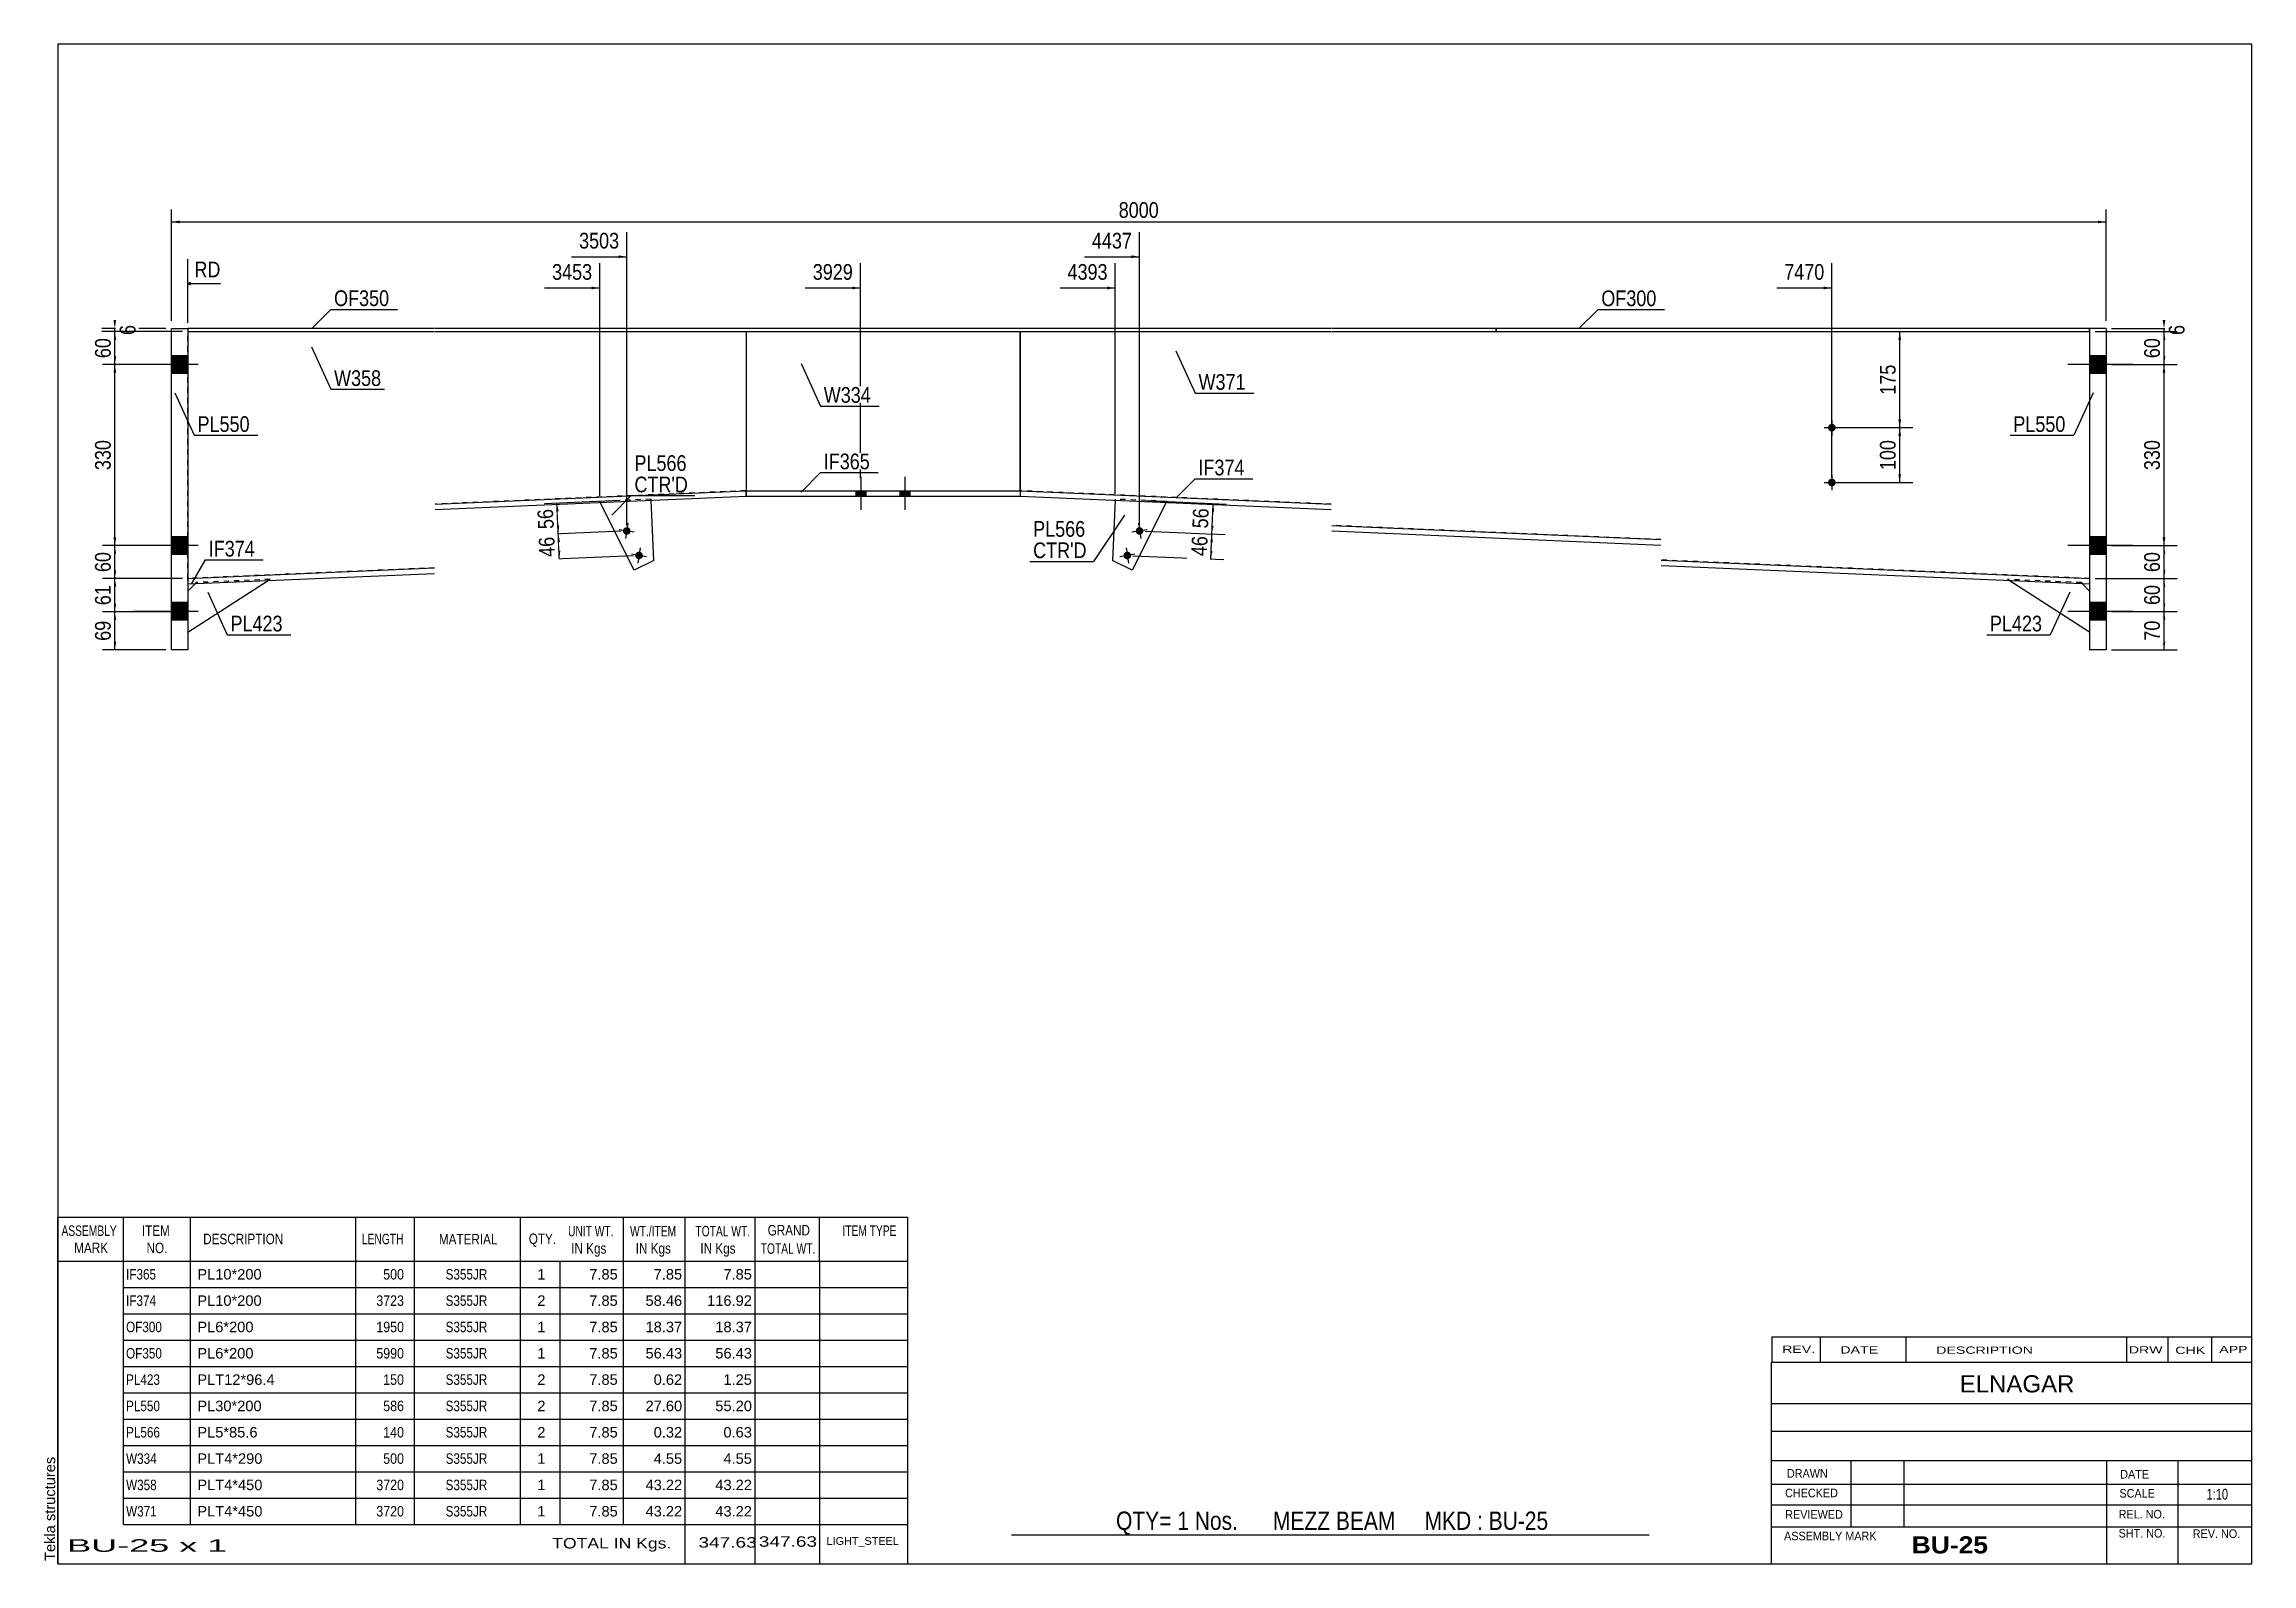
# Model space of a CAD drawing. Header units: millimetres. Extents: x -26 to 376, y -202 to 75.
import ezdxf

# ---------------------------------------------------------------- set-up
doc = ezdxf.new("R2010")
doc.units = ezdxf.units.MM
doc.linetypes.add('DXK_LINE_DOT1', pattern=[1.8814, 0.9407, -0.9407])
doc.styles.add('Arial', font='ARIAL.TTF', dxfattribs={"height": 0.2})
doc.styles.add('Arial Bold', font='ARIALBD.TTF', dxfattribs={"height": 0.2})
doc.styles.add('Arial Narrow', font='ARIALN.TTF', dxfattribs={"height": 0.2})

# ---------------------------------------------------------------- blocks, each defined once
blk = doc.blocks.new('Unknown-626980282-1210')
at = {"color": 5, "linetype": 'Continuous'}
for p, q in [((376.3, 74.91), (-23.7, 74.91)), ((-23.7, 74.91), (-23.7, -202.09)), ((376.3, -202.09), (376.3, 74.91)), ((-23.7, -202.09), (376.3, -202.09))]:
    blk.add_line(p, q, dxfattribs=at)
at = {"color": 174, "linetype": 'Continuous', "style": 'Arial'}
blk.add_text('Tekla structures', height=1.9102, rotation=90, dxfattribs=at).set_placement((-24.2, -201.59))
blk = doc.blocks.new('Part-626980282-1392 - 1231')
at = {"color": 2, "linetype": 'Continuous'}
for p, q in [((0, 23.1), (0, 22.5)), ((44.99, 23.1), (0, 23.1)), ((0, 22.5), (44.99, 22.5)), ((208.44, 23.1), (45.09, 23.1)), ((45.09, 22.5), (208.44, 22.5)), ((238.54, 23.1), (208.54, 23.1)), ((208.54, 22.5), (238.54, 22.5)), ((238.54, 22.5), (238.54, 23.1))]:
    blk.add_line(p, q, dxfattribs=at)
blk = doc.blocks.new('Part-626980282-1250 - 1231')
at = {"color": 7, "linetype": 'DXK_LINE_DOT1'}
for p, q in [((0, -22.5), (0, 22.5)), ((0, 22.5), (44.99, 22.5)), ((45.09, 22.5), (101.76, 22.5)), ((101.76, -6.5), (45.09, -8.94)), ((44.99, -20.56), (0, -22.5))]:
    blk.add_line(p, q, dxfattribs=at)
at = {"color": 2, "linetype": 'Continuous'}
blk.add_line((101.76, 22.5), (101.76, -6.5), dxfattribs=at)
blk = doc.blocks.new('Part-626980282-1321 - 1231')
at = {"color": 2, "linetype": 'Continuous'}
blk.add_line((151.76, -6.5), (151.76, 22.5), dxfattribs=at)
at = {"color": 7, "linetype": 'DXK_LINE_DOT1'}
for p, q in [((151.76, 22.5), (208.44, 22.5)), ((208.54, 22.5), (268.54, 22.5)), ((268.64, 22.5), (346.73, 22.5)), ((346.73, 22.5), (346.73, -22.5)), ((208.44, -8.94), (151.76, -6.5)), ((268.54, -15.4), (208.54, -12.82)), ((346.73, -22.5), (268.64, -19.14))]:
    blk.add_line(p, q, dxfattribs=at)
blk = doc.blocks.new('Part-626980282-1272 - 1231')
at = {"color": 2, "linetype": 'Continuous'}
for p, q in [((151.76, -6.5), (151.72, -7.5)), ((151.72, -7.5), (208.44, -9.94)), ((151.76, -6.5), (208.44, -8.94)), ((208.54, -12.82), (268.54, -15.4)), ((208.54, -13.82), (268.54, -16.4)), ((268.64, -19.14), (346.73, -22.5)), ((268.64, -20.14), (346.69, -23.5)), ((346.73, -22.5), (346.69, -23.5))]:
    blk.add_line(p, q, dxfattribs=at)
blk = doc.blocks.new('Part-626980282-1294 - 1231')
at = {"color": 2, "linetype": 'Continuous'}
for p, q in [((101.76, -6.5), (101.76, -7.5)), ((101.76, -6.5), (151.76, -6.5)), ((101.76, -7.5), (151.76, -7.5)), ((151.76, -6.5), (151.76, -7.5))]:
    blk.add_line(p, q, dxfattribs=at)
blk = doc.blocks.new('Part-626980282-1387 - 1231')
at = {"color": 2, "linetype": 'Continuous'}
for p, q in [((101.76, 22.5), (101.76, -6.5)), ((151.76, 22.5), (151.76, -6.5))]:
    blk.add_line(p, q, dxfattribs=at)
at = {"color": 7, "linetype": 'DXK_LINE_DOT1'}
for p, q in [((101.76, 22.5), (151.76, 22.5)), ((101.76, -6.5), (151.76, -6.5))]:
    blk.add_line(p, q, dxfattribs=at)
blk = doc.blocks.new('Part-626980282-1299 - 1231')
at = {"color": 2, "linetype": 'Continuous'}
for p, q in [((45.09, -8.94), (101.76, -6.5)), ((45.09, -9.94), (101.8, -7.5)), ((101.8, -7.5), (101.76, -6.5)), ((0, -22.5), (44.99, -20.56)), ((0.04, -23.5), (0, -22.5)), ((0.04, -23.5), (44.99, -21.57))]:
    blk.add_line(p, q, dxfattribs=at)
blk = doc.blocks.new('Part-626980282-1365 - 1231')
at = {"color": 2, "linetype": 'Continuous'}
for p, q in [((238.54, 23.1), (238.54, 22.5)), ((268.54, 23.1), (238.54, 23.1)), ((238.54, 22.5), (268.54, 22.5)), ((346.73, 23.1), (268.64, 23.1)), ((268.64, 22.5), (346.73, 22.5)), ((346.73, 22.5), (346.73, 23.1))]:
    blk.add_line(p, q, dxfattribs=at)
blk = doc.blocks.new('Part-626980282-1458 - 1231')
at = {"color": 7, "linetype": 'DXK_LINE_DOT1'}
for p, q in [((169.07, -8.04), (169.06, -8.24)), ((178.44, -8.45), (169.07, -8.04)), ((178.44, -8.45), (178.34, -8.64))]:
    blk.add_line(p, q, dxfattribs=at)
at = {"color": 2, "linetype": 'Continuous'}
for p, q in [((169.06, -8.24), (168.59, -19.19)), ((178.34, -8.64), (172.17, -20.98)), ((172.17, -20.98), (168.59, -19.19))]:
    blk.add_line(p, q, dxfattribs=at)
blk = doc.blocks.new('Part-626980282-1459 - 1231')
at = {"color": 7, "linetype": 'DXK_LINE_DOT1'}
for p, q in [((84.45, -8.04), (75.09, -8.45)), ((84.46, -8.24), (84.45, -8.04)), ((75.18, -8.64), (75.09, -8.45))]:
    blk.add_line(p, q, dxfattribs=at)
at = {"color": 2, "linetype": 'Continuous'}
for p, q in [((81.35, -20.98), (75.18, -8.64)), ((84.93, -19.19), (84.46, -8.24)), ((84.93, -19.19), (81.35, -20.98))]:
    blk.add_line(p, q, dxfattribs=at)
blk = doc.blocks.new('Part-626980282-1460 - 1231')
at = {"color": 2, "linetype": 'Continuous'}
for p, q in [((349.73, 23.1), (346.73, 23.1)), ((346.73, 23.1), (346.73, -35.5)), ((349.73, 23.1), (349.73, -35.5)), ((349.73, -35.5), (346.73, -35.5))]:
    blk.add_line(p, q, dxfattribs=at)
blk = doc.blocks.new('Part-626980282-1463 - 1231')
at = {"color": 7, "linetype": 'DXK_LINE_DOT1'}
for p, q in [((345.23, -23.24), (331.75, -22.66)), ((332.08, -22.87), (331.75, -22.66)), ((345.23, -23.24), (345.43, -23.44)), ((346.73, -24.8), (346.73, -32.3))]:
    blk.add_line(p, q, dxfattribs=at)
at = {"color": 2, "linetype": 'Continuous'}
for p, q in [((346.73, -32.3), (332.08, -22.87)), ((346.73, -24.8), (345.43, -23.44))]:
    blk.add_line(p, q, dxfattribs=at)
blk = doc.blocks.new('Part-626980282-1465 - 1231')
at = {"color": 2, "linetype": 'Continuous'}
for p, q in [((-3, 23.1), (0, 23.1)), ((-3, -35.5), (-3, 23.1)), ((0, 23.1), (0, -35.5)), ((0, -35.5), (-3, -35.5))]:
    blk.add_line(p, q, dxfattribs=at)
blk = doc.blocks.new('Part-626980282-1468 - 1231')
at = {"color": 2, "linetype": 'Continuous'}
for p, q in [((0, -32.3), (14.65, -22.87)), ((0, -24.8), (1.3, -23.44))]:
    blk.add_line(p, q, dxfattribs=at)
at = {"color": 7, "linetype": 'DXK_LINE_DOT1'}
for p, q in [((1.3, -23.44), (1.5, -23.24)), ((14.99, -22.66), (1.5, -23.24)), ((14.65, -22.87), (14.99, -22.66)), ((0, -24.8), (0, -32.3))]:
    blk.add_line(p, q, dxfattribs=at)
blk = doc.blocks.new('Bolt-626980282-1470 - 1231')
at = {"linetype": 'Continuous'}
for points in [[(123.66, -6.5), (121.86, -6.5), (121.86, -7.5), (123.66, -7.5)], [(123.66, -6.5), (121.86, -6.5), (121.86, -7.5), (123.66, -7.5)], [(131.66, -6.5), (129.86, -6.5), (129.86, -7.5), (131.66, -7.5)], [(131.66, -6.5), (129.86, -6.5), (129.86, -7.5), (131.66, -7.5)]]:
    blk.add_hatch(color=3, dxfattribs=at).paths.add_polyline_path(points)
at = {"color": 3, "linetype": 'Continuous'}
for p, q in [((122.76, -9.95), (122.76, -3.95)), ((122.76, -9.95), (122.76, -3.95)), ((130.76, -9.95), (130.76, -3.95)), ((130.76, -9.95), (130.76, -3.95)), ((121.86, -7.5), (121.86, -6.5)), ((121.86, -7.5), (121.86, -6.5)), ((123.66, -7.5), (123.66, -6.5)), ((123.66, -7.5), (123.66, -6.5)), ((129.86, -7.5), (129.86, -6.5)), ((129.86, -7.5), (129.86, -6.5)), ((131.66, -7.5), (131.66, -6.5)), ((131.66, -7.5), (131.66, -6.5))]:
    blk.add_line(p, q, dxfattribs=at)
blk = doc.blocks.new('Bolt-626980282-1474 - 1231')
at = {"linetype": 'Continuous'}
blk.add_hatch(color=3, dxfattribs=at).paths.add_polyline_path([(171.97, -18.19, -1), (170.58, -18.41, -1)])
at = {"color": 3, "linetype": 'Continuous'}
for p, q in [((172.66, -18.08), (169.89, -18.52)), ((171.05, -16.92), (171.49, -19.68))]:
    blk.add_line(p, q, dxfattribs=at)
blk = doc.blocks.new('Bolt-626980282-1475 - 1231')
at = {"linetype": 'Continuous'}
blk.add_hatch(color=3, dxfattribs=at).paths.add_polyline_path([(174.2, -13.72, -1), (172.82, -13.94, -1)])
at = {"color": 3, "linetype": 'Continuous'}
for p, q in [((174.89, -13.61), (172.13, -14.05)), ((173.29, -12.44), (173.73, -15.21))]:
    blk.add_line(p, q, dxfattribs=at)
blk = doc.blocks.new('Bolt-626980282-1476 - 1231')
at = {"linetype": 'Continuous'}
blk.add_hatch(color=3, dxfattribs=at).paths.add_polyline_path([(82.94, -18.41, -1), (81.56, -18.19, -1)])
at = {"color": 3, "linetype": 'Continuous'}
for p, q in [((83.63, -18.52), (80.86, -18.08)), ((82.47, -16.92), (82.03, -19.68))]:
    blk.add_line(p, q, dxfattribs=at)
blk = doc.blocks.new('Bolt-626980282-1477 - 1231')
at = {"linetype": 'Continuous'}
blk.add_hatch(color=3, dxfattribs=at).paths.add_polyline_path([(80.7, -13.94, -1), (79.32, -13.72, -1)])
at = {"color": 3, "linetype": 'Continuous'}
for p, q in [((81.39, -14.05), (78.63, -13.61)), ((80.23, -12.44), (79.79, -15.21))]:
    blk.add_line(p, q, dxfattribs=at)
blk = doc.blocks.new('Bolt-626980282-1478 - 1231')
at = {"linetype": 'Continuous'}
for points in [[(346.73, 18.1), (346.73, 14.9), (349.73, 14.9), (349.73, 18.1)], [(346.73, 18.1), (346.73, 14.9), (349.73, 14.9), (349.73, 18.1)], [(346.73, -14.9), (346.73, -18.1), (349.73, -18.1), (349.73, -14.9)], [(346.73, -14.9), (346.73, -18.1), (349.73, -18.1), (349.73, -14.9)], [(346.73, -26.9), (346.73, -30.1), (349.73, -30.1), (349.73, -26.9)], [(346.73, -26.9), (346.73, -30.1), (349.73, -30.1), (349.73, -26.9)]]:
    blk.add_hatch(color=3, dxfattribs=at).paths.add_polyline_path(points)
at = {"color": 3, "linetype": 'Continuous'}
for p, q in [((354.63, 16.5), (342.73, 16.5)), ((354.63, 16.5), (342.73, 16.5)), ((349.73, 18.1), (346.73, 18.1)), ((349.73, 18.1), (346.73, 18.1)), ((349.73, 14.9), (346.73, 14.9)), ((349.73, 14.9), (346.73, 14.9)), ((349.73, -14.9), (346.73, -14.9)), ((349.73, -14.9), (346.73, -14.9)), ((354.63, -16.5), (342.73, -16.5)), ((354.63, -16.5), (342.73, -16.5)), ((349.73, -18.1), (346.73, -18.1)), ((349.73, -18.1), (346.73, -18.1)), ((349.73, -26.9), (346.73, -26.9)), ((349.73, -26.9), (346.73, -26.9)), ((354.63, -28.5), (342.73, -28.5)), ((354.63, -28.5), (342.73, -28.5)), ((349.73, -30.1), (346.73, -30.1)), ((349.73, -30.1), (346.73, -30.1))]:
    blk.add_line(p, q, dxfattribs=at)
blk = doc.blocks.new('Bolt-626980282-1481 - 1231')
at = {"linetype": 'Continuous'}
for points in [[(-3, 18.1), (-3, 14.9), (0, 14.9), (0, 18.1)], [(-3, 18.1), (-3, 14.9), (0, 14.9), (0, 18.1)], [(-3, -14.9), (-3, -18.1), (0, -18.1), (0, -14.9)], [(-3, -14.9), (-3, -18.1), (0, -18.1), (0, -14.9)], [(-3, -26.9), (-3, -30.1), (0, -30.1), (0, -26.9)], [(-3, -26.9), (-3, -30.1), (0, -30.1), (0, -26.9)]]:
    blk.add_hatch(color=3, dxfattribs=at).paths.add_polyline_path(points)
at = {"color": 3, "linetype": 'Continuous'}
for p, q in [((1.9, 16.5), (-10, 16.5)), ((1.9, 16.5), (-10, 16.5)), ((0, 18.1), (-3, 18.1)), ((0, 18.1), (-3, 18.1)), ((0, 14.9), (-3, 14.9)), ((0, 14.9), (-3, 14.9)), ((0, -14.9), (-3, -14.9)), ((0, -14.9), (-3, -14.9)), ((1.9, -16.5), (-10, -16.5)), ((1.9, -16.5), (-10, -16.5)), ((0, -18.1), (-3, -18.1)), ((0, -18.1), (-3, -18.1)), ((0, -26.9), (-3, -26.9)), ((0, -26.9), (-3, -26.9)), ((1.9, -28.5), (-10, -28.5)), ((1.9, -28.5), (-10, -28.5)), ((0, -30.1), (-3, -30.1)), ((0, -30.1), (-3, -30.1))]:
    blk.add_line(p, q, dxfattribs=at)
blk = doc.blocks.new('Bolt-626980282-2845 - 1231')
at = {"linetype": 'Continuous'}
for points in [[(299.73, 5.7), (299.88, 5.69), (300.02, 5.64), (300.14, 5.57), (300.25, 5.47), (300.34, 5.35), (300.4, 5.22), (300.43, 5.07), (300.43, 4.93), (300.4, 4.78), (300.34, 4.65), (300.25, 4.53), (300.14, 4.43), (300.02, 4.36), (299.88, 4.32), (299.73, 4.3), (299.59, 4.32), (299.45, 4.36), (299.32, 4.43), (299.21, 4.53), (299.13, 4.65), (299.07, 4.78), (299.04, 4.93), (299.04, 5.07), (299.07, 5.22), (299.13, 5.35), (299.21, 5.47), (299.32, 5.57), (299.45, 5.64), (299.59, 5.69)], [(299.73, -4.3), (299.88, -4.31), (300.02, -4.36), (300.14, -4.43), (300.25, -4.53), (300.34, -4.65), (300.4, -4.78), (300.43, -4.93), (300.43, -5.07), (300.4, -5.22), (300.34, -5.35), (300.25, -5.47), (300.14, -5.57), (300.02, -5.64), (299.88, -5.68), (299.73, -5.7), (299.59, -5.68), (299.45, -5.64), (299.32, -5.57), (299.21, -5.47), (299.13, -5.35), (299.07, -5.22), (299.04, -5.07), (299.04, -4.93), (299.07, -4.78), (299.13, -4.65), (299.21, -4.53), (299.32, -4.43), (299.45, -4.36), (299.59, -4.31)]]:
    blk.add_hatch(color=3, dxfattribs=at).paths.add_polyline_path(points)
at = {"color": 3, "linetype": 'Continuous'}
for p, q in [((298.33, 5), (301.13, 5)), ((299.73, 6.4), (299.73, 3.6)), ((299.73, -3.6), (299.73, -6.4)), ((298.33, -5), (301.13, -5))]:
    blk.add_line(p, q, dxfattribs=at)
blk = doc.blocks.new('StraightDimension-626980282-3148 - 1231')
at = {"linetype": 'Continuous'}
blk.add_hatch(color=7, dxfattribs=at).paths.add_polyline_path([(121.12, 30.71), (122.62, 30.46), (121.12, 30.21)])
at = {"color": 7, "linetype": 'Continuous'}
for p, q in [((122.62, -4.23), (122.62, 34.96)), ((112.56, 30.46), (122.62, 30.46))]:
    blk.add_line(p, q, dxfattribs=at)
at = {"color": 0}
blk.add_wipeout([(121.84, 31.36), (121.84, 35.56), (113.33, 35.56), (113.33, 31.36)], dxfattribs=at)
at = {"color": 3, "style": 'Arial Narrow'}
blk.add_text('3929', height=2.863, dxfattribs=at).set_placement((113.93, 31.96))
blk = doc.blocks.new('StraightDimension-626980282-3147 - 1231')
at = {"linetype": 'Continuous'}
blk.add_hatch(color=7, dxfattribs=at).paths.add_polyline_path([(167.57, 30.71), (169.07, 30.46), (167.57, 30.21)])
at = {"color": 7, "linetype": 'Continuous'}
for p, q in [((169.07, -7.04), (169.07, 34.96)), ((159.01, 30.46), (169.07, 30.46))]:
    blk.add_line(p, q, dxfattribs=at)
at = {"color": 0}
blk.add_wipeout([(168.3, 31.36), (168.3, 35.56), (159.78, 35.56), (159.78, 31.36)], dxfattribs=at)
at = {"color": 3, "style": 'Arial Narrow'}
blk.add_text('4393', height=2.863, dxfattribs=at).set_placement((160.38, 31.96))
blk = doc.blocks.new('StraightDimension-626980282-3146 - 1231')
at = {"linetype": 'Continuous'}
blk.add_hatch(color=7, dxfattribs=at).paths.add_polyline_path([(172.01, 36.41), (173.51, 36.16), (172.01, 35.91)])
at = {"color": 7, "linetype": 'Continuous'}
for p, q in [((173.51, -12.83), (173.51, 40.66)), ((163.45, 36.16), (173.51, 36.16))]:
    blk.add_line(p, q, dxfattribs=at)
at = {"color": 0}
blk.add_wipeout([(172.74, 37.06), (172.74, 41.26), (164.22, 41.26), (164.22, 37.06)], dxfattribs=at)
at = {"color": 3, "style": 'Arial Narrow'}
blk.add_text('4437', height=2.863, dxfattribs=at).set_placement((164.82, 37.66))
blk = doc.blocks.new('StraightDimension-626980282-4078 - 1231')
at = {"linetype": 'Continuous'}
for points in [[(360.04, -24), (360.29, -22.5), (360.54, -24)], [(360.54, -27), (360.29, -28.5), (360.04, -27)]]:
    blk.add_hatch(color=7, dxfattribs=at).paths.add_polyline_path(points)
at = {"color": 7, "linetype": 'Continuous'}
for p, q in [((347.73, -22.5), (362.69, -22.5)), ((360.29, -28.5), (360.29, -22.5)), ((350.73, -28.5), (362.69, -28.5))]:
    blk.add_line(p, q, dxfattribs=at)
at = {"color": 0}
blk.add_wipeout([(360.14, -23.07), (355.94, -23.07), (355.94, -27.93), (360.14, -27.93)], dxfattribs=at)
at = {"color": 3, "style": 'Arial Narrow'}
blk.add_text('60', height=2.863, rotation=90.0002, dxfattribs=at).set_placement((359.54, -27.33))
blk = doc.blocks.new('StraightDimension-626980282-3233 - 1231')
at = {"linetype": 'Continuous'}
for points in [[(311.85, 3.5), (312.1, 5), (312.35, 3.5)], [(312.35, -3.5), (312.1, -5), (311.85, -3.5)]]:
    blk.add_hatch(color=7, dxfattribs=at).paths.add_polyline_path(points)
at = {"color": 7, "linetype": 'Continuous'}
for p, q in [((300.73, 5), (314.5, 5)), ((312.1, -5), (312.1, 5)), ((300.73, -5), (314.5, -5))]:
    blk.add_line(p, q, dxfattribs=at)
at = {"color": 0}
blk.add_wipeout([(311.95, 3.34), (307.75, 3.34), (307.75, -3.34), (311.95, -3.34)], dxfattribs=at)
at = {"color": 3, "style": 'Arial Narrow'}
blk.add_text('100', height=2.863, rotation=90.0002, dxfattribs=at).set_placement((311.35, -2.74))
blk = doc.blocks.new('StraightDimension-626980282-4077 - 1231')
at = {"linetype": 'Continuous'}
for points in [[(360.04, -18), (360.29, -16.5), (360.54, -18)], [(360.54, -21), (360.29, -22.5), (360.04, -21)]]:
    blk.add_hatch(color=7, dxfattribs=at).paths.add_polyline_path(points)
at = {"color": 7, "linetype": 'Continuous'}
for p, q in [((350.73, -16.5), (362.69, -16.5)), ((360.29, -22.5), (360.29, -16.5)), ((347.73, -22.5), (362.69, -22.5))]:
    blk.add_line(p, q, dxfattribs=at)
at = {"color": 0}
blk.add_wipeout([(360.14, -17.07), (355.94, -17.07), (355.94, -21.93), (360.14, -21.93)], dxfattribs=at)
at = {"color": 3, "style": 'Arial Narrow'}
blk.add_text('60', height=2.863, rotation=90.0002, dxfattribs=at).set_placement((359.54, -21.33))
blk = doc.blocks.new('StraightDimension-626980282-4174 - 1231')
at = {"linetype": 'Continuous'}
for points in [[(-13.57, -24), (-13.32, -22.5), (-13.07, -24)], [(-13.07, -27.06), (-13.32, -28.56), (-13.57, -27.06)]]:
    blk.add_hatch(color=7, dxfattribs=at).paths.add_polyline_path(points)
at = {"color": 7, "linetype": 'Continuous'}
for p, q in [((-1, -22.5), (-15.57, -22.5)), ((-13.32, -28.56), (-13.32, -22.5)), ((-1, -28.56), (-15.57, -28.56))]:
    blk.add_line(p, q, dxfattribs=at)
at = {"color": 0}
blk.add_wipeout([(-13.47, -23.1), (-17.67, -23.1), (-17.67, -27.96), (-13.47, -27.96)], dxfattribs=at)
at = {"color": 3, "style": 'Arial Narrow'}
blk.add_text('61', height=2.863, rotation=90.0002, dxfattribs=at).set_placement((-14.07, -27.36))
blk = doc.blocks.new('StraightDimension-626980282-4172 - 1231')
at = {"linetype": 'Continuous'}
for points in [[(-13.57, 15), (-13.32, 16.5), (-13.07, 15)], [(-13.07, -15), (-13.32, -16.5), (-13.57, -15)]]:
    blk.add_hatch(color=7, dxfattribs=at).paths.add_polyline_path(points)
at = {"color": 7, "linetype": 'Continuous'}
for p, q in [((-1, 16.5), (-15.57, 16.5)), ((-13.32, -16.5), (-13.32, 16.5)), ((-1, -16.5), (-15.57, -16.5))]:
    blk.add_line(p, q, dxfattribs=at)
at = {"color": 0}
blk.add_wipeout([(-13.47, 3.34), (-17.67, 3.34), (-17.67, -3.34), (-13.47, -3.34)], dxfattribs=at)
at = {"color": 3, "style": 'Arial Narrow'}
blk.add_text('330', height=2.863, rotation=90.0002, dxfattribs=at).set_placement((-14.07, -2.74))
blk = doc.blocks.new('StraightDimension-626980282-2676 - 1231')
at = {"linetype": 'Continuous'}
for points in [[(186.38, -15.88), (186.69, -14.39), (186.88, -15.9)], [(186.81, -17.47), (186.5, -18.95), (186.31, -17.44)]]:
    blk.add_hatch(color=7, dxfattribs=at).paths.add_polyline_path(points)
at = {"color": 7, "linetype": 'Continuous'}
for p, q in [((174.51, -13.87), (189.09, -14.5)), ((186.5, -18.95), (186.69, -14.39)), ((172.27, -18.34), (188.89, -19.06))]:
    blk.add_line(p, q, dxfattribs=at)
at = {"color": 0}
blk.add_wipeout([(186.55, -14.24), (182.35, -14.06), (182.14, -18.91), (186.34, -19.09)], dxfattribs=at)
at = {"color": 3, "style": 'Arial Narrow'}
blk.add_text('46', height=2.863, rotation=87.5365, dxfattribs=at).set_placement((185.77, -18.47))
blk = doc.blocks.new('StraightDimension-626980282-3232 - 1231')
at = {"linetype": 'Continuous'}
for points in [[(311.85, 21), (312.1, 22.5), (312.35, 21)], [(312.35, 6.5), (312.1, 5), (311.85, 6.5)]]:
    blk.add_hatch(color=7, dxfattribs=at).paths.add_polyline_path(points)
at = {"color": 7, "linetype": 'Continuous'}
for p, q in [((310.03, 22.5), (314.5, 22.5)), ((312.1, 5), (312.1, 22.5)), ((300.73, 5), (314.5, 5))]:
    blk.add_line(p, q, dxfattribs=at)
at = {"color": 0}
blk.add_wipeout([(311.95, 17.09), (307.75, 17.09), (307.75, 10.41), (311.95, 10.41)], dxfattribs=at)
at = {"color": 3, "style": 'Arial Narrow'}
blk.add_text('175', height=2.863, rotation=90.0002, dxfattribs=at).set_placement((311.35, 11.01))
blk = doc.blocks.new('StraightDimension-626980282-4175 - 1231')
at = {"linetype": 'Continuous'}
for points in [[(-13.57, -30.06), (-13.32, -28.56), (-13.07, -30.06)], [(-13.07, -34), (-13.32, -35.5), (-13.57, -34)]]:
    blk.add_hatch(color=7, dxfattribs=at).paths.add_polyline_path(points)
at = {"color": 7, "linetype": 'Continuous'}
for p, q in [((-1, -28.56), (-15.57, -28.56)), ((-13.32, -35.5), (-13.32, -28.56)), ((-4, -35.5), (-15.57, -35.5))]:
    blk.add_line(p, q, dxfattribs=at)
at = {"color": 0}
blk.add_wipeout([(-13.47, -29.6), (-17.67, -29.6), (-17.67, -34.46), (-13.47, -34.46)], dxfattribs=at)
at = {"color": 3, "style": 'Arial Narrow'}
blk.add_text('69', height=2.863, rotation=90.0002, dxfattribs=at).set_placement((-14.07, -33.86))
blk = doc.blocks.new('StraightDimension-626980282-2323 - 1231')
at = {"linetype": 'Continuous'}
for points in [[(-1.5, 42.25), (-3, 42.5), (-1.5, 42.75)], [(348.23, 42.75), (349.73, 42.5), (348.23, 42.25)]]:
    blk.add_hatch(color=7, dxfattribs=at).paths.add_polyline_path(points)
at = {"color": 7, "linetype": 'Continuous'}
for p, q in [((-3, 24.5), (-3, 44.75)), ((349.73, 24.5), (349.73, 44.75)), ((-3, 42.5), (349.73, 42.5))]:
    blk.add_line(p, q, dxfattribs=at)
at = {"color": 0}
blk.add_wipeout([(177.62, 42.65), (177.62, 46.85), (169.11, 46.85), (169.11, 42.65)], dxfattribs=at)
at = {"color": 3, "style": 'Arial Narrow'}
blk.add_text('8000', height=2.863, dxfattribs=at).set_placement((169.71, 43.25))
blk = doc.blocks.new('StraightDimension-626980282-3150 - 1231')
at = {"linetype": 'Continuous'}
blk.add_hatch(color=7, dxfattribs=at).paths.add_polyline_path([(73.59, 30.71), (75.09, 30.46), (73.59, 30.21)])
at = {"color": 7, "linetype": 'Continuous'}
for p, q in [((75.09, -7.45), (75.09, 34.96)), ((65.02, 30.46), (75.09, 30.46))]:
    blk.add_line(p, q, dxfattribs=at)
at = {"color": 0, "linetype": 'Continuous'}
blk.add_wipeout([(6.53, 31.81), (6.53, 36.01), (0.59, 36.01), (0.59, 31.81)], dxfattribs=at)
at = {"color": 7, "linetype": 'Continuous'}
for p, q in [((0, 24.1), (0, 35.71)), ((0.5, 31.46), (0, 31.21)), ((0.5, 30.96), (0, 31.21)), ((5.93, 31.21), (0, 31.21))]:
    blk.add_line(p, q, dxfattribs=at)
at = {"color": 3, "linetype": 'Continuous', "style": 'Arial Narrow'}
blk.add_text('RD', height=2.863, dxfattribs=at).set_placement((1.19, 32.41))
at = {"color": 0}
blk.add_wipeout([(74.31, 31.36), (74.31, 35.56), (65.8, 35.56), (65.8, 31.36)], dxfattribs=at)
at = {"color": 3, "style": 'Arial Narrow'}
blk.add_text('3453', height=2.863, dxfattribs=at).set_placement((66.4, 31.96))
blk = doc.blocks.new('StraightDimension-626980282-2600 - 1231')
at = {"linetype": 'Continuous'}
for points in [[(67.1, -10.29), (67.29, -8.78), (67.6, -10.27)], [(67.71, -12.85), (67.53, -14.36), (67.21, -12.88)]]:
    blk.add_hatch(color=7, dxfattribs=at).paths.add_polyline_path(points)
at = {"color": 7, "linetype": 'Continuous'}
for p, q in [((78.77, -8.29), (65.04, -8.88)), ((67.53, -14.36), (67.29, -8.78)), ((79.01, -13.87), (65.28, -14.46))]:
    blk.add_line(p, q, dxfattribs=at)
at = {"color": 0}
blk.add_wipeout([(67.15, -9.15), (62.96, -9.33), (63.16, -14.19), (67.36, -14.01)], dxfattribs=at)
at = {"color": 3, "style": 'Arial Narrow'}
blk.add_text('56', height=2.863, rotation=92.4639, dxfattribs=at).set_placement((66.73, -13.43))
blk = doc.blocks.new('StraightDimension-626980282-2601 - 1231')
at = {"linetype": 'Continuous'}
for points in [[(67.34, -15.87), (67.53, -14.36), (67.84, -15.85)], [(67.91, -17.41), (67.72, -18.92), (67.41, -17.44)]]:
    blk.add_hatch(color=7, dxfattribs=at).paths.add_polyline_path(points)
at = {"color": 7, "linetype": 'Continuous'}
for p, q in [((79.01, -13.87), (65.28, -14.46)), ((67.72, -18.92), (67.53, -14.36)), ((81.25, -18.34), (65.47, -19.02))]:
    blk.add_line(p, q, dxfattribs=at)
at = {"color": 0}
blk.add_wipeout([(67.37, -14.22), (63.17, -14.41), (63.38, -19.26), (67.58, -19.08)], dxfattribs=at)
at = {"color": 3, "style": 'Arial Narrow'}
blk.add_text('46', height=2.863, rotation=92.4639, dxfattribs=at).set_placement((66.95, -18.5))
blk = doc.blocks.new('StraightDimension-626980282-4173 - 1231')
at = {"linetype": 'Continuous'}
for points in [[(-13.57, -18), (-13.32, -16.5), (-13.07, -18)], [(-13.07, -21), (-13.32, -22.5), (-13.57, -21)]]:
    blk.add_hatch(color=7, dxfattribs=at).paths.add_polyline_path(points)
at = {"color": 7, "linetype": 'Continuous'}
for p, q in [((-1, -16.5), (-15.57, -16.5)), ((-13.32, -22.5), (-13.32, -16.5)), ((-1, -22.5), (-15.57, -22.5))]:
    blk.add_line(p, q, dxfattribs=at)
at = {"color": 0}
blk.add_wipeout([(-13.47, -17.07), (-17.67, -17.07), (-17.67, -21.93), (-13.47, -21.93)], dxfattribs=at)
at = {"color": 3, "style": 'Arial Narrow'}
blk.add_text('60', height=2.863, rotation=90.0002, dxfattribs=at).set_placement((-14.07, -21.33))
blk = doc.blocks.new('StraightDimension-626980282-2675 - 1231')
at = {"linetype": 'Continuous'}
for points in [[(186.62, -10.3), (186.93, -8.81), (187.12, -10.32)], [(187.01, -12.91), (186.69, -14.39), (186.51, -12.88)]]:
    blk.add_hatch(color=7, dxfattribs=at).paths.add_polyline_path(points)
at = {"color": 7, "linetype": 'Continuous'}
for p, q in [((174.75, -8.29), (189.33, -8.92)), ((186.69, -14.39), (186.93, -8.81)), ((174.51, -13.87), (189.09, -14.5))]:
    blk.add_line(p, q, dxfattribs=at)
at = {"color": 0}
blk.add_wipeout([(186.77, -9.17), (182.57, -8.99), (182.36, -13.84), (186.56, -14.02)], dxfattribs=at)
at = {"color": 3, "style": 'Arial Narrow'}
blk.add_text('56', height=2.863, rotation=87.5365, dxfattribs=at).set_placement((185.98, -13.4))
blk = doc.blocks.new('StraightDimension-626980282-3145 - 1231')
at = {"linetype": 'Continuous'}
blk.add_hatch(color=7, dxfattribs=at).paths.add_polyline_path([(298.23, 30.71), (299.73, 30.46), (298.23, 30.21)])
at = {"color": 7, "linetype": 'Continuous'}
for p, q in [((299.73, -4), (299.73, 34.96)), ((289.67, 30.46), (299.73, 30.46))]:
    blk.add_line(p, q, dxfattribs=at)
at = {"color": 0}
blk.add_wipeout([(298.96, 31.36), (298.96, 35.56), (290.45, 35.56), (290.45, 31.36)], dxfattribs=at)
at = {"color": 3, "style": 'Arial Narrow'}
blk.add_text('7470', height=2.863, dxfattribs=at).set_placement((291.05, 31.96))
blk = doc.blocks.new('StraightDimension-626980282-3149 - 1231')
at = {"linetype": 'Continuous'}
blk.add_hatch(color=7, dxfattribs=at).paths.add_polyline_path([(78.51, 36.41), (80.01, 36.16), (78.51, 35.91)])
at = {"color": 7, "linetype": 'Continuous'}
for p, q in [((80.01, -12.83), (80.01, 40.66)), ((69.95, 36.16), (80.01, 36.16))]:
    blk.add_line(p, q, dxfattribs=at)
at = {"color": 0}
blk.add_wipeout([(79.24, 37.06), (79.24, 41.26), (70.72, 41.26), (70.72, 37.06)], dxfattribs=at)
at = {"color": 3, "style": 'Arial Narrow'}
blk.add_text('3503', height=2.863, dxfattribs=at).set_placement((71.32, 37.66))
blk = doc.blocks.new('StraightDimension-626980282-4074 - 1231')
at = {"linetype": 'Continuous'}
for points in [[(360.54, 24.6), (360.29, 23.1), (360.04, 24.6)], [(360.04, 21), (360.29, 22.5), (360.54, 21)]]:
    blk.add_hatch(color=7, dxfattribs=at).paths.add_polyline_path(points)
at = {"color": 7, "linetype": 'Continuous'}
for p, q in [((347.73, 22.5), (362.54, 22.5)), ((350.73, 23.1), (362.54, 23.1)), ((360.29, 22.5), (360.29, 23.1))]:
    blk.add_line(p, q, dxfattribs=at)
at = {"color": 0}
blk.add_wipeout([(364.64, 24.31), (360.44, 24.31), (360.44, 21.29), (364.64, 21.29)], dxfattribs=at)
at = {"color": 3, "style": 'Arial Narrow'}
blk.add_text('6', height=2.86, rotation=90.0002, dxfattribs=at).set_placement((364.04, 21.89))
blk = doc.blocks.new('StraightDimension-626980282-4075 - 1231')
at = {"linetype": 'Continuous'}
for points in [[(360.04, 21), (360.29, 22.5), (360.54, 21)], [(360.54, 18), (360.29, 16.5), (360.04, 18)]]:
    blk.add_hatch(color=7, dxfattribs=at).paths.add_polyline_path(points)
at = {"color": 7, "linetype": 'Continuous'}
for p, q in [((347.73, 22.5), (362.69, 22.5)), ((360.29, 16.5), (360.29, 22.5)), ((350.73, 16.5), (362.69, 16.5))]:
    blk.add_line(p, q, dxfattribs=at)
at = {"color": 0}
blk.add_wipeout([(360.14, 21.93), (355.94, 21.93), (355.94, 17.07), (360.14, 17.07)], dxfattribs=at)
at = {"color": 3, "style": 'Arial Narrow'}
blk.add_text('60', height=2.863, rotation=90.0002, dxfattribs=at).set_placement((359.54, 17.67))
blk = doc.blocks.new('StraightDimension-626980282-4076 - 1231')
at = {"linetype": 'Continuous'}
for points in [[(360.04, 15), (360.29, 16.5), (360.54, 15)], [(360.54, -15), (360.29, -16.5), (360.04, -15)]]:
    blk.add_hatch(color=7, dxfattribs=at).paths.add_polyline_path(points)
at = {"color": 7, "linetype": 'Continuous'}
for p, q in [((350.73, 16.5), (362.69, 16.5)), ((360.29, -16.5), (360.29, 16.5)), ((350.73, -16.5), (362.69, -16.5))]:
    blk.add_line(p, q, dxfattribs=at)
at = {"color": 0}
blk.add_wipeout([(360.14, 3.34), (355.94, 3.34), (355.94, -3.34), (360.14, -3.34)], dxfattribs=at)
at = {"color": 3, "style": 'Arial Narrow'}
blk.add_text('330', height=2.863, rotation=90.0002, dxfattribs=at).set_placement((359.54, -2.74))
blk = doc.blocks.new('StraightDimension-626980282-4079 - 1231')
at = {"linetype": 'Continuous'}
for points in [[(360.04, -30), (360.29, -28.5), (360.54, -30)], [(360.54, -34), (360.29, -35.5), (360.04, -34)]]:
    blk.add_hatch(color=7, dxfattribs=at).paths.add_polyline_path(points)
at = {"color": 7, "linetype": 'Continuous'}
for p, q in [((350.73, -28.5), (362.69, -28.5)), ((360.29, -35.5), (360.29, -28.5)), ((350.73, -35.5), (362.69, -35.5))]:
    blk.add_line(p, q, dxfattribs=at)
at = {"color": 0}
blk.add_wipeout([(360.14, -29.57), (355.94, -29.57), (355.94, -34.43), (360.14, -34.43)], dxfattribs=at)
at = {"color": 3, "style": 'Arial Narrow'}
blk.add_text('70', height=2.863, rotation=90.0002, dxfattribs=at).set_placement((359.54, -33.83))
blk = doc.blocks.new('StraightDimension-626980282-4170 - 1231')
at = {"linetype": 'Continuous'}
for points in [[(-13.07, 24.6), (-13.32, 23.1), (-13.57, 24.6)], [(-13.57, 21), (-13.32, 22.5), (-13.07, 21)]]:
    blk.add_hatch(color=7, dxfattribs=at).paths.add_polyline_path(points)
at = {"color": 7, "linetype": 'Continuous'}
for p, q in [((-4, 23.1), (-15.72, 23.1)), ((-1, 22.5), (-15.72, 22.5)), ((-13.32, 22.5), (-13.32, 23.1))]:
    blk.add_line(p, q, dxfattribs=at)
at = {"color": 0}
blk.add_wipeout([(-8.97, 24.31), (-13.17, 24.31), (-13.17, 21.29), (-8.97, 21.29)], dxfattribs=at)
at = {"color": 3, "style": 'Arial Narrow'}
blk.add_text('6', height=2.86, rotation=90.0002, dxfattribs=at).set_placement((-9.57, 21.89))
blk = doc.blocks.new('StraightDimension-626980282-4171 - 1231')
at = {"linetype": 'Continuous'}
for points in [[(-13.57, 21), (-13.32, 22.5), (-13.07, 21)], [(-13.07, 18), (-13.32, 16.5), (-13.57, 18)]]:
    blk.add_hatch(color=7, dxfattribs=at).paths.add_polyline_path(points)
at = {"color": 7, "linetype": 'Continuous'}
for p, q in [((-1, 22.5), (-15.57, 22.5)), ((-13.32, 16.5), (-13.32, 22.5)), ((-1, 16.5), (-15.57, 16.5))]:
    blk.add_line(p, q, dxfattribs=at)
at = {"color": 0}
blk.add_wipeout([(-13.47, 21.93), (-17.67, 21.93), (-17.67, 17.07), (-13.47, 17.07)], dxfattribs=at)
at = {"color": 3, "style": 'Arial Narrow'}
blk.add_text('60', height=2.863, rotation=90.0002, dxfattribs=at).set_placement((-14.07, 17.67))
blk = doc.blocks.new('CBS_REVISION-626980282-4222')
at = {"color": 7, "linetype": 'Continuous'}
for p, q in [((288.8, -160.71), (376.3, -160.71)), ((288.8, -160.71), (288.8, -165.34)), ((297.59, -160.71), (297.59, -165.34)), ((313.19, -160.71), (313.19, -165.28)), ((353.44, -160.71), (353.44, -165.34)), ((360.99, -160.71), (360.99, -165.34)), ((368.93, -160.71), (368.93, -165.34)), ((288.8, -165.34), (376.29, -165.34))]:
    blk.add_line(p, q, dxfattribs=at)
at = {"color": 7, "style": 'Arial Narrow', "width": 1.7}
for s, height, p in [('REV.', 1.326, (290.66, -163.66)), ('DATE', 1.326, (301.28, -163.78)), ('DESCRIPTION', 1.3257, (318.76, -163.83)), ('DRW', 1.326, (353.87, -163.77)), ('CHK', 1.326, (362.36, -163.86)), ('APP', 1.326, (370.36, -163.71))]:
    blk.add_text(s, height=height, dxfattribs=at).set_placement(p)
blk = doc.blocks.new('CBS_BOM-626980282-4219')
at = {"color": 7, "linetype": 'Continuous'}
for p, q in [((-23.73, -146.92), (-23.73, -138.92)), ((-23.72, -138.92), (131.19, -138.92)), ((-11.73, -146.92), (-11.73, -138.92)), ((0.46, -146.92), (0.46, -138.92)), ((30.63, -146.92), (30.63, -138.92)), ((41.31, -146.92), (41.31, -138.92)), ((60.62, -146.92), (60.62, -138.92)), ((79.42, -146.92), (79.42, -138.92)), ((90.64, -146.92), (90.64, -138.92)), ((103.42, -146.92), (103.42, -138.92)), ((115.17, -146.92), (115.17, -138.92)), ((131.2, -138.93), (131.19, -146.91)), ((-23.73, -146.92), (131.2, -146.92)), ((-23.73, -151.72), (-23.73, -146.92)), ((-11.73, -151.72), (-11.73, -146.92)), ((0.46, -151.72), (0.46, -146.92)), ((30.63, -151.72), (30.63, -146.92)), ((41.31, -151.72), (41.31, -146.92)), ((60.62, -151.72), (60.62, -146.92)), ((67.89, -151.72), (67.89, -146.92)), ((79.42, -151.72), (79.42, -146.92)), ((90.64, -151.72), (90.64, -146.92)), ((103.42, -151.72), (103.42, -146.92)), ((115.19, -151.72), (115.19, -146.92)), ((131.2, -146.93), (131.2, -151.72)), ((-23.73, -156.52), (-23.73, -151.72)), ((-11.73, -151.72), (131.19, -151.72)), ((-11.73, -156.52), (-11.73, -151.72)), ((0.46, -156.52), (0.46, -151.72)), ((30.63, -156.52), (30.63, -151.72)), ((41.31, -156.52), (41.31, -151.72)), ((60.62, -156.52), (60.62, -151.72)), ((67.89, -156.52), (67.89, -151.72)), ((79.42, -156.52), (79.42, -151.72)), ((90.64, -156.52), (90.64, -151.72)), ((103.42, -156.52), (103.42, -151.72)), ((115.19, -156.52), (115.19, -151.72)), ((131.2, -151.73), (131.2, -156.52)), ((-23.73, -161.32), (-23.73, -156.52)), ((-11.73, -156.52), (131.19, -156.52)), ((-11.73, -161.32), (-11.73, -156.52)), ((0.46, -161.32), (0.46, -156.52)), ((30.63, -161.32), (30.63, -156.52)), ((41.31, -161.32), (41.31, -156.52)), ((60.62, -161.32), (60.62, -156.52)), ((67.89, -161.32), (67.89, -156.52)), ((79.42, -161.32), (79.42, -156.52)), ((90.64, -161.32), (90.64, -156.52)), ((103.42, -161.32), (103.42, -156.52)), ((115.19, -161.32), (115.19, -156.52)), ((131.2, -156.53), (131.2, -161.32)), ((-23.73, -166.12), (-23.73, -161.32)), ((-11.73, -161.32), (131.19, -161.32)), ((-11.73, -166.12), (-11.73, -161.32)), ((0.46, -166.12), (0.46, -161.32)), ((30.63, -166.12), (30.63, -161.32)), ((41.31, -166.12), (41.31, -161.32)), ((60.62, -166.12), (60.62, -161.32)), ((67.89, -166.12), (67.89, -161.32)), ((79.42, -166.12), (79.42, -161.32)), ((90.64, -166.12), (90.64, -161.32)), ((103.42, -166.12), (103.42, -161.32)), ((115.19, -166.12), (115.19, -161.32)), ((131.2, -161.33), (131.2, -166.12)), ((-23.73, -170.92), (-23.73, -166.12)), ((-11.73, -166.12), (131.19, -166.12)), ((-11.73, -170.92), (-11.73, -166.12)), ((0.46, -170.92), (0.46, -166.12)), ((30.63, -170.92), (30.63, -166.12)), ((41.31, -170.92), (41.31, -166.12)), ((60.62, -170.92), (60.62, -166.12)), ((67.89, -170.92), (67.89, -166.12)), ((79.42, -170.92), (79.42, -166.12)), ((90.64, -170.92), (90.64, -166.12)), ((103.42, -170.92), (103.42, -166.12)), ((115.19, -170.92), (115.19, -166.12)), ((131.2, -166.13), (131.2, -170.92)), ((-23.73, -175.72), (-23.73, -170.92)), ((-11.73, -170.92), (131.19, -170.92)), ((-11.73, -175.72), (-11.73, -170.92)), ((0.46, -175.72), (0.46, -170.92)), ((30.63, -175.72), (30.63, -170.92)), ((41.31, -175.72), (41.31, -170.92)), ((60.62, -175.72), (60.62, -170.92)), ((67.89, -175.72), (67.89, -170.92)), ((79.42, -175.72), (79.42, -170.92)), ((90.64, -175.72), (90.64, -170.92)), ((103.42, -175.72), (103.42, -170.92)), ((115.19, -175.72), (115.19, -170.92)), ((131.2, -170.93), (131.2, -175.72)), ((-23.73, -180.52), (-23.73, -175.72)), ((-11.73, -175.72), (131.19, -175.72)), ((-11.73, -180.52), (-11.73, -175.72)), ((0.46, -180.52), (0.46, -175.72)), ((30.63, -180.52), (30.63, -175.72)), ((41.31, -180.52), (41.31, -175.72)), ((60.62, -180.52), (60.62, -175.72)), ((67.89, -180.52), (67.89, -175.72)), ((79.42, -180.52), (79.42, -175.72)), ((90.64, -180.52), (90.64, -175.72)), ((103.42, -180.52), (103.42, -175.72)), ((115.19, -180.52), (115.19, -175.72)), ((131.2, -175.73), (131.2, -180.52)), ((-23.73, -185.32), (-23.73, -180.52)), ((-11.73, -180.52), (131.19, -180.52)), ((-11.73, -185.32), (-11.73, -180.52)), ((0.46, -185.32), (0.46, -180.52)), ((30.63, -185.32), (30.63, -180.52)), ((41.31, -185.32), (41.31, -180.52)), ((60.62, -185.32), (60.62, -180.52)), ((67.89, -185.32), (67.89, -180.52)), ((79.42, -185.32), (79.42, -180.52)), ((90.64, -185.32), (90.64, -180.52)), ((103.42, -185.32), (103.42, -180.52)), ((115.19, -185.32), (115.19, -180.52)), ((131.2, -180.53), (131.2, -185.32)), ((-23.73, -190.12), (-23.73, -185.32)), ((-11.73, -185.32), (131.19, -185.32)), ((-11.73, -190.12), (-11.73, -185.32)), ((0.46, -190.12), (0.46, -185.32)), ((30.63, -190.12), (30.63, -185.32)), ((41.31, -190.12), (41.31, -185.32)), ((60.62, -190.12), (60.62, -185.32)), ((67.89, -190.12), (67.89, -185.32)), ((79.42, -190.12), (79.42, -185.32)), ((90.64, -190.12), (90.64, -185.32)), ((103.42, -190.12), (103.42, -185.32)), ((115.19, -190.12), (115.19, -185.32)), ((131.2, -185.33), (131.2, -190.12)), ((-23.73, -194.92), (-23.73, -190.12)), ((-11.73, -190.12), (131.19, -190.12)), ((-11.73, -194.92), (-11.73, -190.12)), ((0.46, -194.92), (0.46, -190.12)), ((30.63, -194.92), (30.63, -190.12)), ((41.31, -194.92), (41.31, -190.12)), ((60.62, -194.92), (60.62, -190.12)), ((67.89, -194.92), (67.89, -190.12)), ((79.42, -194.92), (79.42, -190.12)), ((90.64, -194.92), (90.64, -190.12)), ((103.42, -194.92), (103.42, -190.12)), ((115.19, -194.92), (115.19, -190.12)), ((131.2, -190.13), (131.2, -194.92)), ((-23.73, -202.12), (-23.73, -194.94)), ((-11.73, -194.92), (131.19, -194.92)), ((90.64, -202.12), (90.64, -194.94)), ((103.42, -202.12), (103.42, -194.94)), ((115.23, -202.12), (115.23, -194.94)), ((131.2, -194.92), (131.2, -202.12)), ((-23.73, -202.12), (131.2, -202.12))]:
    blk.add_line(p, q, dxfattribs=at)
at = {"color": 3, "linetype": 'Continuous', "style": 'Arial'}
for s, height, width, p in [('ASSEMBLY', 1.91, 0.7, (-23.05, -142.35)), ('ITEM', 1.91, 0.8, (-8.4, -142.35)), ('UNIT WT.', 1.91, 0.7, (69.31, -142.42)), ('WT./ITEM', 1.91, 0.7, (80.61, -142.42)), ('TOTAL WT.', 1.91, 0.7, (92.54, -142.42)), ('GRAND', 1.91, 0.8, (105.7, -142.26)), ('ITEM TYPE', 1.91, 0.7, (119.33, -142.34)), ('MARK', 1.91, 0.8, (-20.73, -145.48)), ('NO.', 1.91, 0.8, (-7.54, -145.48)), ('DESCRIPTION', 1.9102, 0.8, (2.79, -143.85)), ('LENGTH', 1.91, 0.7, (31.73, -143.85)), ('MATERIAL', 1.91, 0.8, (45.76, -143.9)), ('QTY.', 1.91, 0.8, (62.15, -143.82)), ('IN Kgs', 1.91, 0.8, (69.89, -145.56)), ('IN Kgs', 1.91, 0.8, (81.65, -145.56)), ('IN Kgs', 1.91, 0.8, (93.44, -145.56)), ('TOTAL WT.', 1.91, 0.7, (104.44, -145.6))]:
    blk.add_text(s, height=height, dxfattribs=dict(at, width=width)).set_placement(p)
at = {"color": 7, "linetype": 'Continuous', "style": 'Arial'}
for s, width, p in [('IF365', 0.8, (-11.27, -150.29)), ('500', 0.85, (35.61, -150.29)), ('S355JR', 0.8, (46.99, -150.29)), ('IF374', 0.8, (-11.27, -155.09)), ('3723', 0.85, (34.35, -155.09)), ('S355JR', 0.8, (46.99, -155.09)), ('OF300', 0.8, (-11.27, -159.89)), ('1950', 0.85, (34.35, -159.89)), ('S355JR', 0.8, (46.99, -159.89)), ('OF350', 0.8, (-11.27, -164.69)), ('5990', 0.85, (34.35, -164.69)), ('S355JR', 0.8, (46.99, -164.69)), ('PL423', 0.8, (-11.27, -169.49)), ('150', 0.85, (35.61, -169.49)), ('S355JR', 0.8, (46.99, -169.49)), ('PL550', 0.8, (-11.27, -174.29)), ('586', 0.85, (35.61, -174.29)), ('S355JR', 0.8, (46.99, -174.29)), ('PL566', 0.8, (-11.27, -179.09)), ('140', 0.85, (35.61, -179.09)), ('S355JR', 0.8, (46.99, -179.09)), ('W334', 0.8, (-11.27, -183.89)), ('500', 0.85, (35.61, -183.89)), ('S355JR', 0.8, (46.99, -183.89)), ('W358', 0.8, (-11.27, -188.69)), ('3720', 0.85, (34.35, -188.69)), ('S355JR', 0.8, (46.99, -188.69)), ('W371', 0.8, (-11.27, -193.49)), ('3720', 0.85, (34.35, -193.49)), ('S355JR', 0.8, (46.99, -193.49))]:
    blk.add_text(s, height=1.91, dxfattribs=dict(at, width=width)).set_placement(p)
for s, p in [('PL10*200', (1.72, -150.29)), ('1', (63.71, -150.29)), ('7.85', (73.18, -150.29)), ('7.85', (84.92, -150.29)), ('7.85', (97.64, -150.29)), ('PL10*200', (1.72, -155.09)), ('2', (63.71, -155.09)), ('7.85', (73.18, -155.09)), ('58.46', (83.44, -155.09)), ('116.92', (94.67, -155.09)), ('PL6*200', (1.72, -159.89)), ('1', (63.71, -159.89)), ('7.85', (73.18, -159.89)), ('18.37', (83.44, -159.89)), ('18.37', (96.16, -159.89)), ('PL6*200', (1.72, -164.69)), ('1', (63.71, -164.69)), ('7.85', (73.18, -164.69)), ('56.43', (83.44, -164.69)), ('56.43', (96.16, -164.69)), ('PLT12*96.4', (1.72, -169.49)), ('2', (63.71, -169.49)), ('7.85', (73.18, -169.49)), ('0.62', (84.92, -169.49)), ('1.25', (97.64, -169.49)), ('PL30*200', (1.72, -174.29)), ('2', (63.71, -174.29)), ('7.85', (73.18, -174.29)), ('27.60', (83.44, -174.29)), ('55.20', (96.16, -174.29)), ('PL5*85.6', (1.72, -179.09)), ('2', (63.71, -179.09)), ('7.85', (73.18, -179.09)), ('0.32', (84.92, -179.09)), ('0.63', (97.64, -179.09)), ('PLT4*290', (1.72, -183.89)), ('1', (63.71, -183.89)), ('7.85', (73.18, -183.89)), ('4.55', (84.92, -183.89)), ('4.55', (97.64, -183.89)), ('PLT4*450', (1.72, -188.69)), ('1', (63.71, -188.69)), ('7.85', (73.18, -188.69)), ('43.22', (83.44, -188.69)), ('43.22', (96.16, -188.69)), ('PLT4*450', (1.72, -193.49)), ('1', (63.71, -193.49)), ('7.85', (73.18, -193.49)), ('43.22', (83.44, -193.49)), ('43.22', (96.16, -193.49))]:
    blk.add_text(s, height=1.91, dxfattribs=at).set_placement(p)
at = {"color": 6, "linetype": 'Continuous', "style": 'Arial'}
for s, height, width, p in [('347.63', 1.91, 1.3, (104.1, -199.01)), ('BU-25 x 1', 2.292, 2.05, (-22.01, -199.93)), ('TOTAL IN Kgs.', 1.9102, 1.2, (66.43, -199.32)), ('347.63', 1.91, 1.3, (93.09, -199.17))]:
    blk.add_text(s, height=height, dxfattribs=dict(at, width=width)).set_placement(p)
blk.add_text('LIGHT_STEEL', height=1.4135, dxfattribs=at).set_placement((116.45, -198.66))
blk = doc.blocks.new('CBS_CALLOFF-626980282-4220')
at = {"color": 7, "linetype": 'Continuous'}
blk.add_line((150.18, -196.82), (266.41, -196.84), dxfattribs=at)
at = {"color": 3, "linetype": 'Continuous', "style": 'Arial Narrow'}
blk.add_text('QTY= 1 Nos.      MEZZ BEAM     MKD : BU-25', height=3.3405, dxfattribs=at).set_placement((169.22, -195.93))
blk = doc.blocks.new('CBS_NAME_BLOG-626980282-4221')
at = {"color": 7, "linetype": 'Continuous'}
for p, q in [((288.71, -165.34), (376.23, -165.34)), ((288.71, -202.05), (288.71, -165.34)), ((288.71, -172.88), (376.23, -172.88)), ((288.79, -177.93), (376.3, -177.93)), ((288.71, -183.3), (376.23, -183.3)), ((303.24, -195.41), (303.24, -183.31)), ((312.92, -195.38), (312.92, -183.31)), ((349.84, -202.05), (349.84, -183.32)), ((362.89, -202.05), (362.89, -183.31)), ((288.72, -187.6), (376.3, -187.58)), ((288.71, -191.35), (376.23, -191.35)), ((288.71, -195.39), (376.23, -195.39)), ((288.71, -202.09), (376.3, -202.09))]:
    blk.add_line(p, q, dxfattribs=at)
at = {"color": 3, "linetype": 'Continuous', "style": 'Arial'}
blk.add_text('ELNAGAR', height=3.133, dxfattribs=at).set_placement((323.04, -170.87))
at = {"color": 3, "linetype": 'Continuous'}
for s, height, style, width, p in [('DRAWN', 1.566, 'Arial', 0.9, (291.54, -186.41)), ('DATE', 1.566, 'Arial', 0.9, (352.31, -186.57)), ('CHECKED', 1.566, 'Arial', 0.9, (291.2, -189.98)), ('SCALE', 1.566, 'Arial', 0.9, (352.16, -190.05)), ('1:10', 1.957, 'Arial Narrow', 0.9, (368.04, -190.41)), ('REVIEWED', 1.566, 'Arial', 0.9, (291.23, -193.9)), ('REL. NO.', 1.566, 'Arial', 0.9, (352.02, -193.85)), ('ASSEMBLY MARK', 1.5663, 'Arial', 0.9, (291.02, -197.83)), ('BU-25', 3.131, 'Arial Bold', 1.1, (314.29, -200.23)), ('SHT. NO.', 1.566, 'Arial', 0.9, (352.01, -197.32)), ('REV. NO.', 1.566, 'Arial', 0.9, (365.54, -197.41))]:
    blk.add_text(s, height=height, dxfattribs=dict(at, style=style, width=width)).set_placement(p)
blk = doc.blocks.new('Mark-626980282-2764 - 1231')
at = {"color": 0}
blk.add_wipeout([(342.33, 4.22), (342.33, 7.22), (332.82, 7.22), (332.82, 4.22)], dxfattribs=at)
blk.add_wipeout([(342.33, 4.22), (342.33, 7.22), (332.82, 7.22), (332.82, 4.22)], dxfattribs=at)
at = {"color": 7, "linetype": 'Continuous'}
for p in [(347.36, 11.35), (332.22, 3.62)]:
    blk.add_line(p, (343.83, 3.62), dxfattribs=at)
at = {"color": 3, "style": 'Arial Narrow'}
blk.add_text('PL550', height=2.863, dxfattribs=at).set_placement((332.82, 4.22))
blk = doc.blocks.new('Mark-626980282-2767 - 1231')
at = {"color": 0}
blk.add_wipeout([(338.06, -32.14), (338.06, -29.14), (328.56, -29.14), (328.56, -32.14)], dxfattribs=at)
blk.add_wipeout([(338.06, -32.14), (338.06, -29.14), (328.56, -29.14), (328.56, -32.14)], dxfattribs=at)
at = {"color": 7, "linetype": 'Continuous'}
for p in [(343.1, -25), (327.96, -32.74)]:
    blk.add_line(p, (339.56, -32.74), dxfattribs=at)
at = {"color": 3, "style": 'Arial Narrow'}
blk.add_text('PL423', height=2.863, dxfattribs=at).set_placement((328.56, -32.14))
blk = doc.blocks.new('Mark-626980282-2752 - 1231')
at = {"color": 0}
blk.add_wipeout([(124.51, 9.54), (124.51, 12.54), (115.93, 12.54), (115.93, 9.54)], dxfattribs=at)
blk.add_wipeout([(124.51, 9.54), (124.51, 12.54), (115.93, 12.54), (115.93, 9.54)], dxfattribs=at)
at = {"color": 7, "linetype": 'Continuous'}
for p, q in [((111.79, 16.67), (115.33, 8.94)), ((115.33, 8.94), (126.01, 8.94))]:
    blk.add_line(p, q, dxfattribs=at)
at = {"color": 3, "style": 'Arial Narrow'}
blk.add_text('W334', height=2.863, dxfattribs=at).set_placement((115.93, 9.54))
blk = doc.blocks.new('Mark-626980282-2731 - 1231')
at = {"color": 0}
blk.add_wipeout([(35.24, 12.6), (35.24, 15.6), (26.65, 15.6), (26.65, 12.6)], dxfattribs=at)
blk.add_wipeout([(35.24, 12.6), (35.24, 15.6), (26.65, 15.6), (26.65, 12.6)], dxfattribs=at)
at = {"color": 7, "linetype": 'Continuous'}
for p, q in [((22.52, 19.74), (26.05, 12)), ((26.05, 12), (35.84, 12))]:
    blk.add_line(p, q, dxfattribs=at)
at = {"color": 3, "style": 'Arial Narrow'}
blk.add_text('W358', height=2.863, dxfattribs=at).set_placement((26.65, 12.6))
blk = doc.blocks.new('Mark-626980282-2734 - 1231')
at = {"color": 0}
blk.add_wipeout([(192.64, -3.7), (192.64, -0.7), (184.24, -0.7), (184.24, -3.7)], dxfattribs=at)
blk.add_wipeout([(192.64, -3.7), (192.64, -0.7), (184.24, -0.7), (184.24, -3.7)], dxfattribs=at)
at = {"color": 7, "linetype": 'Continuous'}
for p, q in [((180.1, -7.84), (183.64, -4.3)), ((183.64, -4.3), (194.14, -4.3))]:
    blk.add_line(p, q, dxfattribs=at)
at = {"color": 3, "style": 'Arial Narrow'}
blk.add_text('IF374', height=2.863, dxfattribs=at).set_placement((184.24, -3.7))
blk = doc.blocks.new('Mark-626980282-2737 - 1231')
at = {"color": 0}
blk.add_wipeout([(124.33, -2.59), (124.33, 0.41), (115.93, 0.41), (115.93, -2.59)], dxfattribs=at)
blk.add_wipeout([(124.33, -2.59), (124.33, 0.41), (115.93, 0.41), (115.93, -2.59)], dxfattribs=at)
at = {"color": 7, "linetype": 'Continuous'}
for p, q in [((111.79, -6.73), (115.33, -3.19)), ((115.33, -3.19), (125.83, -3.19))]:
    blk.add_line(p, q, dxfattribs=at)
at = {"color": 3, "style": 'Arial Narrow'}
blk.add_text('IF365', height=2.863, dxfattribs=at).set_placement((115.93, -2.59))
blk = doc.blocks.new('Mark-626980282-2740 - 1231')
at = {"color": 0}
blk.add_wipeout([(12.21, -18.49), (12.21, -15.49), (3.8, -15.49), (3.8, -18.49)], dxfattribs=at)
blk.add_wipeout([(12.21, -18.49), (12.21, -15.49), (3.8, -15.49), (3.8, -18.49)], dxfattribs=at)
at = {"color": 7, "linetype": 'Continuous'}
for p, q in [((0.7, -23.42), (3.2, -19.09)), ((3.2, -19.09), (13.71, -19.09))]:
    blk.add_line(p, q, dxfattribs=at)
at = {"color": 3, "style": 'Arial Narrow'}
blk.add_text('IF374', height=2.863, dxfattribs=at).set_placement((3.8, -18.49))
blk = doc.blocks.new('Mark-626980282-2743 - 1231')
at = {"color": 0}
blk.add_wipeout([(192.85, 11.9), (192.85, 14.9), (184.26, 14.9), (184.26, 11.9)], dxfattribs=at)
blk.add_wipeout([(192.85, 11.9), (192.85, 14.9), (184.26, 14.9), (184.26, 11.9)], dxfattribs=at)
at = {"color": 7, "linetype": 'Continuous'}
for p, q in [((180.12, 19.03), (183.66, 11.3)), ((183.66, 11.3), (194.35, 11.3))]:
    blk.add_line(p, q, dxfattribs=at)
at = {"color": 3, "style": 'Arial Narrow'}
blk.add_text('W371', height=2.863, dxfattribs=at).set_placement((184.26, 11.9))
blk = doc.blocks.new('Mark-626980282-2749 - 1231')
at = {"color": 0}
blk.add_wipeout([(267.74, 27.15), (267.74, 30.15), (257.7, 30.15), (257.7, 27.15)], dxfattribs=at)
blk.add_wipeout([(267.74, 27.15), (267.74, 30.15), (257.7, 30.15), (257.7, 27.15)], dxfattribs=at)
at = {"color": 7, "linetype": 'Continuous'}
for p, q in [((253.56, 23.01), (257.1, 26.55)), ((257.1, 26.55), (269.24, 26.55))]:
    blk.add_line(p, q, dxfattribs=at)
at = {"color": 3, "style": 'Arial Narrow'}
blk.add_text('OF300', height=2.863, dxfattribs=at).set_placement((257.7, 27.15))
blk = doc.blocks.new('Mark-626980282-2755 - 1231')
at = {"color": 0}
blk.add_wipeout([(36.7, 27.17), (36.7, 30.17), (26.65, 30.17), (26.65, 27.17)], dxfattribs=at)
blk.add_wipeout([(36.7, 27.17), (36.7, 30.17), (26.65, 30.17), (26.65, 27.17)], dxfattribs=at)
at = {"color": 7, "linetype": 'Continuous'}
for p, q in [((22.52, 23.03), (26.05, 26.57)), ((26.05, 26.57), (38.2, 26.57))]:
    blk.add_line(p, q, dxfattribs=at)
at = {"color": 3, "style": 'Arial Narrow'}
blk.add_text('OF350', height=2.863, dxfattribs=at).set_placement((26.65, 27.17))
blk = doc.blocks.new('Mark-626980282-2758 - 1231')
at = {"color": 0}
blk.add_wipeout([(163.61, -14.89), (163.61, -11.89), (154.11, -11.89), (154.11, -14.89)], dxfattribs=at)
blk.add_wipeout([(163.61, -14.89), (163.61, -11.89), (154.11, -11.89), (154.11, -14.89)], dxfattribs=at)
blk.add_wipeout([(163.87, -18.79), (163.87, -15.79), (154.11, -15.79), (154.11, -18.79)], dxfattribs=at)
blk.add_wipeout([(163.87, -18.79), (163.87, -15.79), (154.11, -15.79), (154.11, -18.79)], dxfattribs=at)
at = {"color": 7, "linetype": 'Continuous'}
for p in [(170.79, -10.93), (153.51, -19.39)]:
    blk.add_line(p, (165.11, -19.39), dxfattribs=at)
at = {"color": 3, "style": 'Arial Narrow'}
blk.add_text('PL566', height=2.863, dxfattribs=at).set_placement((154.11, -14.89))
at = {"color": 1, "style": 'Arial Narrow'}
blk.add_text("CTR'D", height=2.863, dxfattribs=at).set_placement((154.11, -18.79))
blk = doc.blocks.new('Mark-626980282-2761 - 1231')
at = {"color": 0}
blk.add_wipeout([(90.93, -2.89), (90.93, 0.11), (81.42, 0.11), (81.42, -2.89)], dxfattribs=at)
blk.add_wipeout([(90.93, -2.89), (90.93, 0.11), (81.42, 0.11), (81.42, -2.89)], dxfattribs=at)
blk.add_wipeout([(91.18, -6.79), (91.18, -3.79), (81.42, -3.79), (81.42, -6.79)], dxfattribs=at)
blk.add_wipeout([(91.18, -6.79), (91.18, -3.79), (81.42, -3.79), (81.42, -6.79)], dxfattribs=at)
at = {"color": 7, "linetype": 'Continuous'}
for p, q in [((77.29, -10.93), (80.82, -7.39)), ((80.82, -7.39), (92.43, -7.39))]:
    blk.add_line(p, q, dxfattribs=at)
at = {"color": 3, "style": 'Arial Narrow'}
blk.add_text('PL566', height=2.863, dxfattribs=at).set_placement((81.42, -2.89))
at = {"color": 1, "style": 'Arial Narrow'}
blk.add_text("CTR'D", height=2.863, dxfattribs=at).set_placement((81.42, -6.79))
blk = doc.blocks.new('Mark-626980282-2770 - 1231')
at = {"color": 0}
blk.add_wipeout([(11.27, 4.22), (11.27, 7.22), (1.76, 7.22), (1.76, 4.22)], dxfattribs=at)
blk.add_wipeout([(11.27, 4.22), (11.27, 7.22), (1.76, 7.22), (1.76, 4.22)], dxfattribs=at)
at = {"color": 7, "linetype": 'Continuous'}
for p, q in [((-2.37, 11.35), (1.16, 3.62)), ((1.16, 3.62), (12.77, 3.62))]:
    blk.add_line(p, q, dxfattribs=at)
at = {"color": 3, "style": 'Arial Narrow'}
blk.add_text('PL550', height=2.863, dxfattribs=at).set_placement((1.76, 4.22))
blk = doc.blocks.new('Mark-626980282-2773 - 1231')
at = {"color": 0}
blk.add_wipeout([(17.27, -32.14), (17.27, -29.14), (7.77, -29.14), (7.77, -32.14)], dxfattribs=at)
blk.add_wipeout([(17.27, -32.14), (17.27, -29.14), (7.77, -29.14), (7.77, -32.14)], dxfattribs=at)
at = {"color": 7, "linetype": 'Continuous'}
for p, q in [((3.63, -25), (7.17, -32.74)), ((7.17, -32.74), (18.77, -32.74))]:
    blk.add_line(p, q, dxfattribs=at)
at = {"color": 3, "style": 'Arial Narrow'}
blk.add_text('PL423', height=2.863, dxfattribs=at).set_placement((7.77, -32.14))

msp = doc.modelspace()

# ---------------------------------------------------------------- block references
for name in ['Unknown-626980282-1210', 'Part-626980282-1465 - 1231', 'Part-626980282-1392 - 1231', 'Part-626980282-1250 - 1231', 'Part-626980282-1387 - 1231', 'Part-626980282-1321 - 1231', 'Part-626980282-1365 - 1231', 'Part-626980282-1460 - 1231', 'Bolt-626980282-1481 - 1231', 'Bolt-626980282-1478 - 1231', 'Bolt-626980282-2845 - 1231', 'Bolt-626980282-1470 - 1231', 'Part-626980282-1299 - 1231', 'Part-626980282-1459 - 1231', 'Part-626980282-1294 - 1231', 'Part-626980282-1272 - 1231', 'Part-626980282-1458 - 1231', 'Bolt-626980282-1477 - 1231', 'Bolt-626980282-1475 - 1231', 'Bolt-626980282-1476 - 1231', 'Bolt-626980282-1474 - 1231', 'Part-626980282-1468 - 1231', 'Part-626980282-1463 - 1231', 'CBS_BOM-626980282-4219', 'CBS_REVISION-626980282-4222', 'CBS_NAME_BLOG-626980282-4221', 'CBS_CALLOFF-626980282-4220']:
    msp.add_blockref(name, (0, 0))

# ---------------------------------------------------------------- next in the draw order: block references
for name in ['StraightDimension-626980282-3148 - 1231', 'StraightDimension-626980282-3147 - 1231', 'StraightDimension-626980282-4172 - 1231', 'Mark-626980282-2743 - 1231', 'Mark-626980282-2764 - 1231', 'StraightDimension-626980282-3233 - 1231', 'StraightDimension-626980282-4174 - 1231', 'StraightDimension-626980282-4078 - 1231', 'Mark-626980282-2767 - 1231']:
    msp.add_blockref(name, (0, 0))

# ---------------------------------------------------------------- next in the draw order: block references
for name in ['StraightDimension-626980282-3146 - 1231', 'StraightDimension-626980282-3232 - 1231', 'Mark-626980282-2752 - 1231', 'Mark-626980282-2737 - 1231', 'StraightDimension-626980282-4173 - 1231', 'StraightDimension-626980282-4077 - 1231', 'StraightDimension-626980282-4175 - 1231', 'StraightDimension-626980282-4079 - 1231']:
    msp.add_blockref(name, (0, 0))

# ---------------------------------------------------------------- next in the draw order: block references
for name in ['StraightDimension-626980282-2323 - 1231', 'Mark-626980282-2740 - 1231', 'StraightDimension-626980282-2676 - 1231']:
    msp.add_blockref(name, (0, 0))

# ---------------------------------------------------------------- next in the draw order: block references
for name in ['StraightDimension-626980282-3150 - 1231', 'StraightDimension-626980282-3145 - 1231', 'Mark-626980282-2749 - 1231', 'StraightDimension-626980282-4074 - 1231', 'Mark-626980282-2758 - 1231', 'StraightDimension-626980282-2675 - 1231', 'Mark-626980282-2773 - 1231']:
    msp.add_blockref(name, (0, 0))

# ---------------------------------------------------------------- next in the draw order: block references
for name in ['Mark-626980282-2755 - 1231', 'StraightDimension-626980282-4170 - 1231', 'StraightDimension-626980282-4075 - 1231', 'Mark-626980282-2731 - 1231', 'Mark-626980282-2770 - 1231', 'Mark-626980282-2734 - 1231', 'StraightDimension-626980282-2600 - 1231']:
    msp.add_blockref(name, (0, 0))

# ---------------------------------------------------------------- next in the draw order: block references
for name in ['StraightDimension-626980282-4171 - 1231', 'StraightDimension-626980282-4076 - 1231', 'StraightDimension-626980282-2601 - 1231']:
    msp.add_blockref(name, (0, 0))

# ---------------------------------------------------------------- next in the draw order: block references
msp.add_blockref('StraightDimension-626980282-3149 - 1231', (0, 0))

# ---------------------------------------------------------------- next in the draw order: block references
msp.add_blockref('Mark-626980282-2761 - 1231', (0, 0))

doc.saveas('drawing.dxf')
